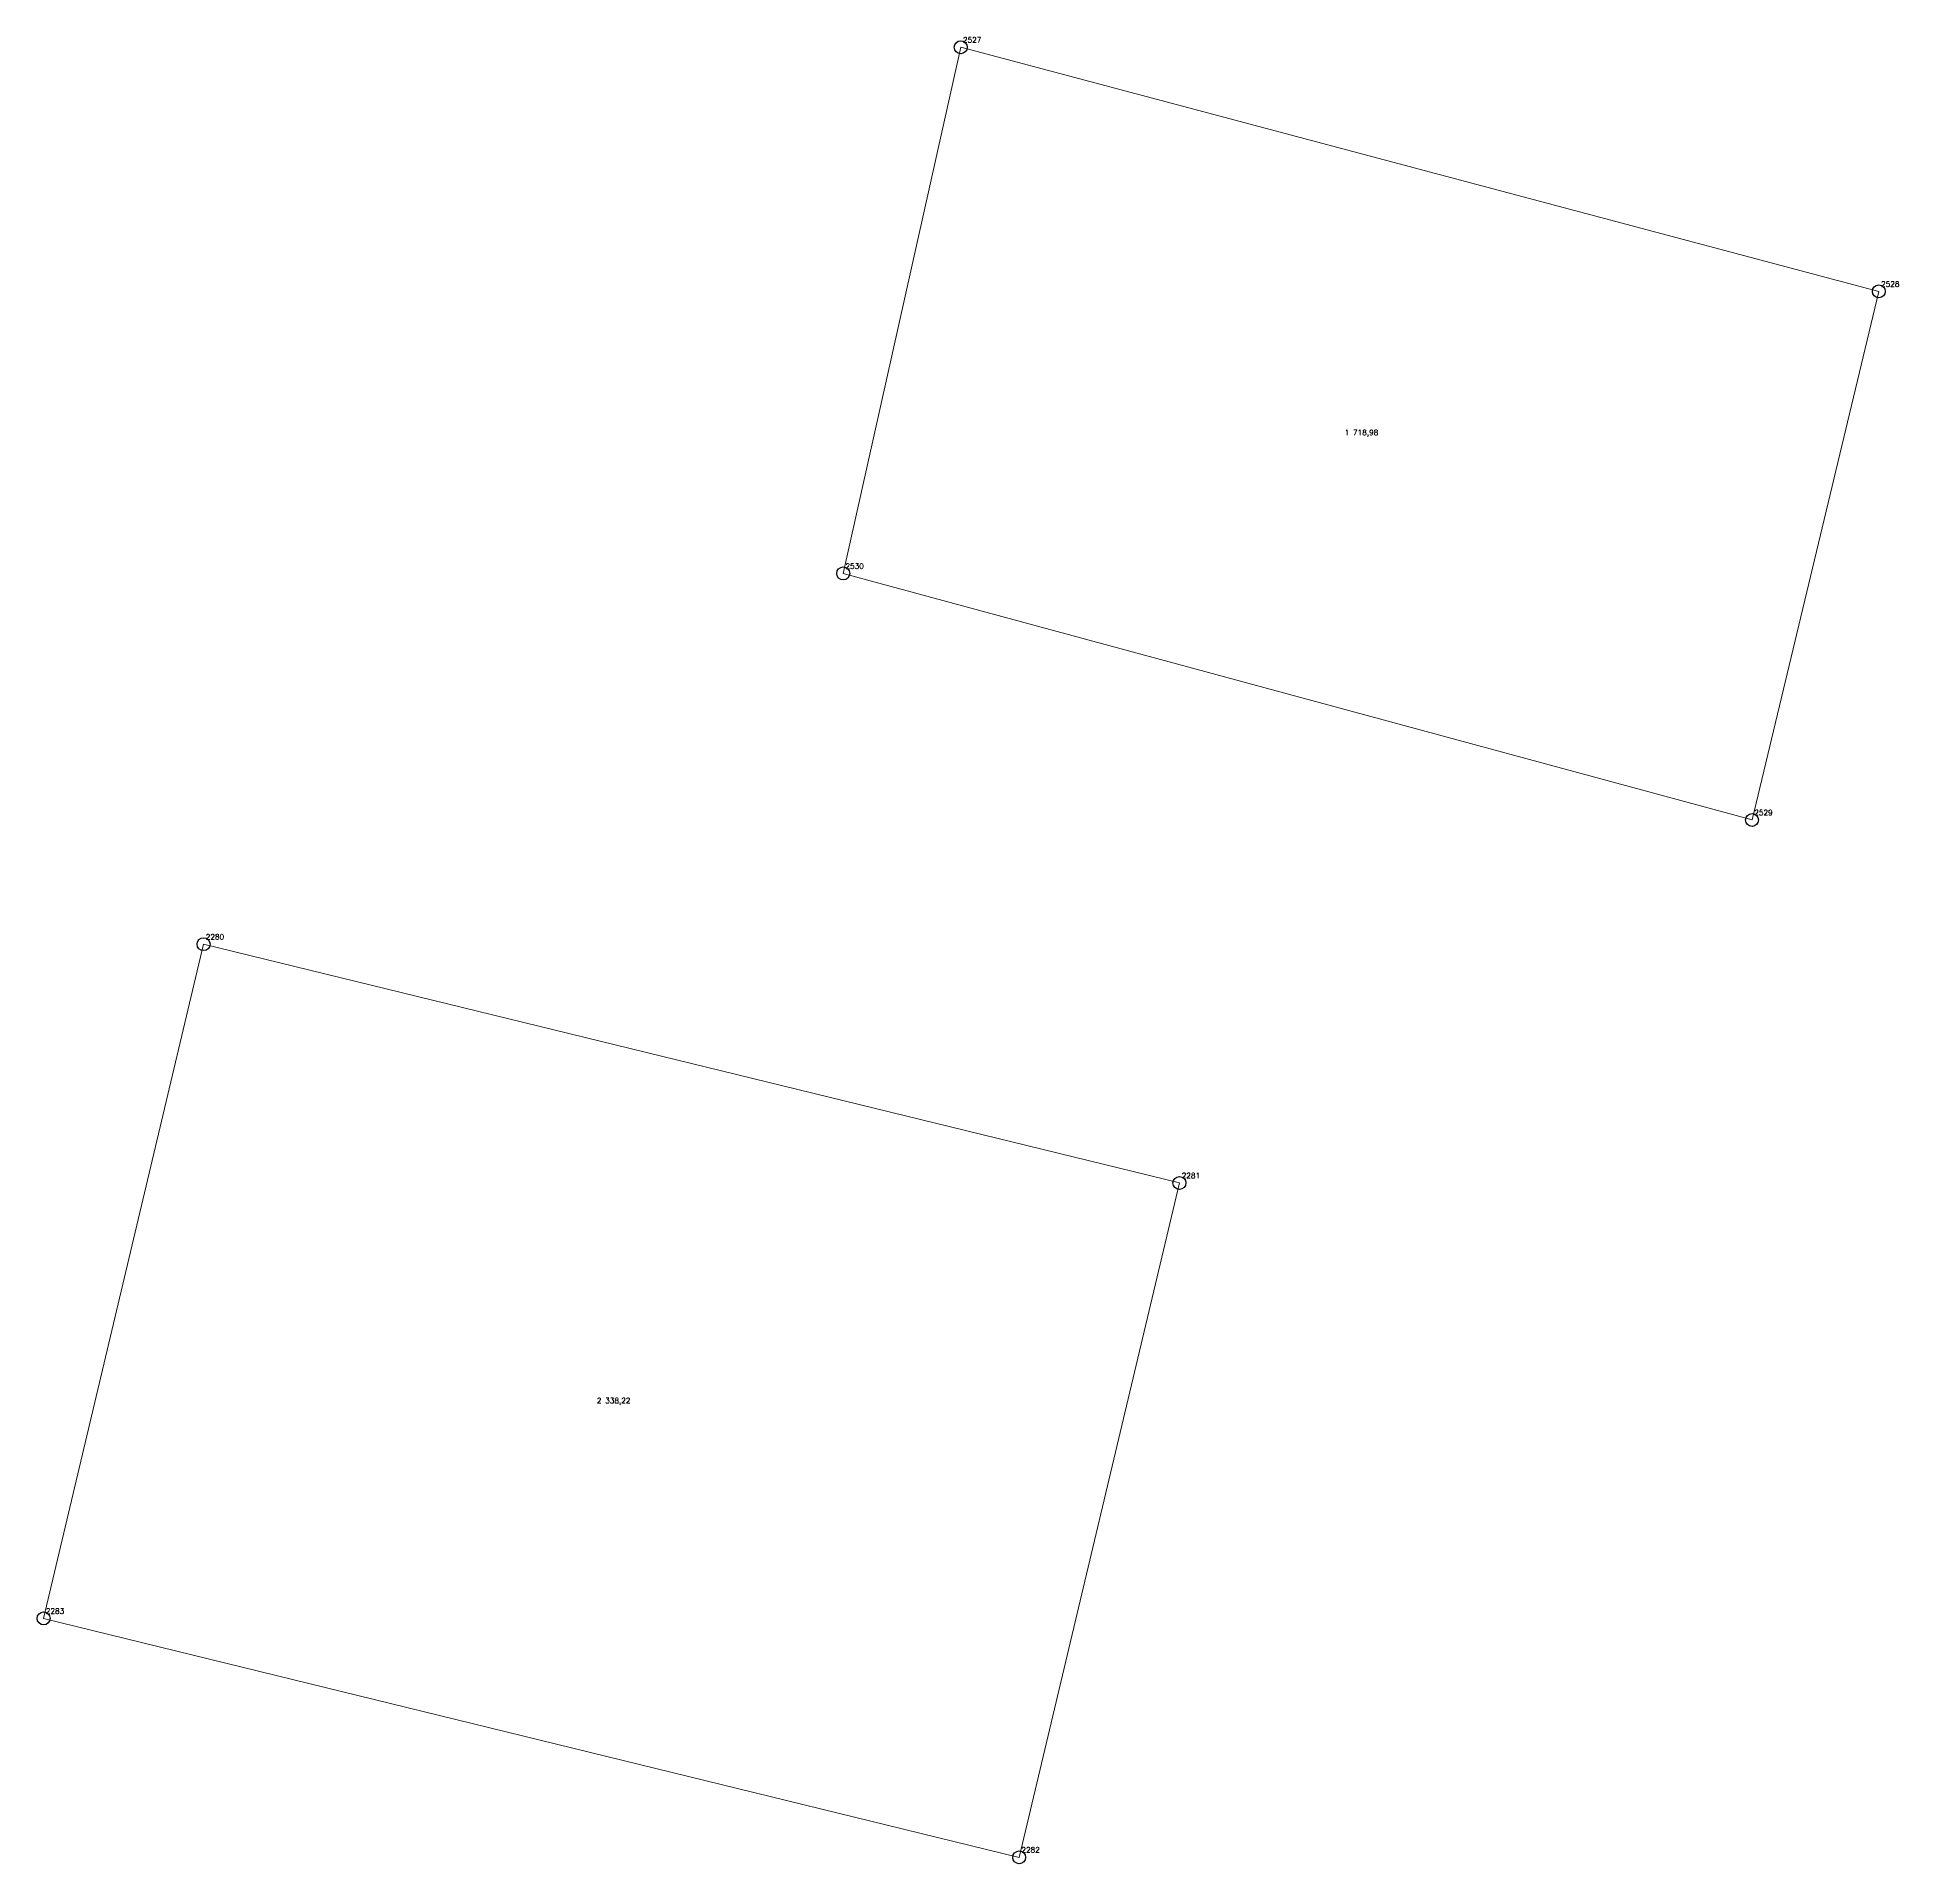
# Model space of a CAD drawing. Extents: x 1391578 to 1399811, y 355675 to 360827.
# Drawn here: x 1395003.5 to 1395111.4, y 359644.7 to 359750.6 of the extents above; entities that cross this region are included whole.
import ezdxf

# ---------------------------------------------------------------- set-up
doc = ezdxf.new("R2010")
doc.units = 0
doc.header["$PDMODE"] = 33
doc.header["$PDSIZE"] = 0.75
doc.layers.add('6 - утвержденные границы территорий окн', color=7, linetype='Continuous')
doc.styles.get("Standard").update_dxf_attribs({"font": 'simplex.shx'})

msp = doc.modelspace()

# ---------------------------------------------------------------- linework, layer by layer
at = {"layer": '6 - утвержденные границы территорий окн', "color": 7, "lineweight": 20}
for points in [[(1395057.02, 359750.02), (1395110.24, 359735.87), (1395102.89, 359705.23), (1395050.21, 359719.52), (1395057.02, 359750.02)], [(1395013.13, 359698.03), (1395069.7, 359684.19), (1395060.41, 359645.1), (1395003.86, 359658.95), (1395013.13, 359698.03)]]:
    msp.add_lwpolyline(points, close=True, dxfattribs=at)
at = {"layer": '6 - утвержденные границы территорий окн'}
for p in [(1395057.02, 359750.02), (1395110.24, 359735.87), (1395050.21, 359719.52), (1395102.89, 359705.23), (1395013.13, 359698.03), (1395069.7, 359684.19), (1395003.86, 359658.95), (1395060.41, 359645.1)]:
    msp.add_point(p, dxfattribs=at)

# ---------------------------------------------------------------- texts
at = {"layer": '6 - утвержденные границы территорий окн', "color": 7}
for s, p in [('2527', (1395057.15, 359750.29)), ('2528', (1395110.37, 359736.14)), ('1 718,98', (1395079.28, 359727.53)), ('2530', (1395050.34, 359719.79)), ('2529', (1395103.02, 359705.5)), ('2280', (1395013.26, 359698.3)), ('2281', (1395069.83, 359684.46)), ('2 338,22', (1395035.93, 359671.42)), ('2283', (1395003.99, 359659.22)), ('2282', (1395060.54, 359645.38))]:
    msp.add_text(s, height=0.311, dxfattribs=at).set_placement(p)

doc.saveas('drawing.dxf')
